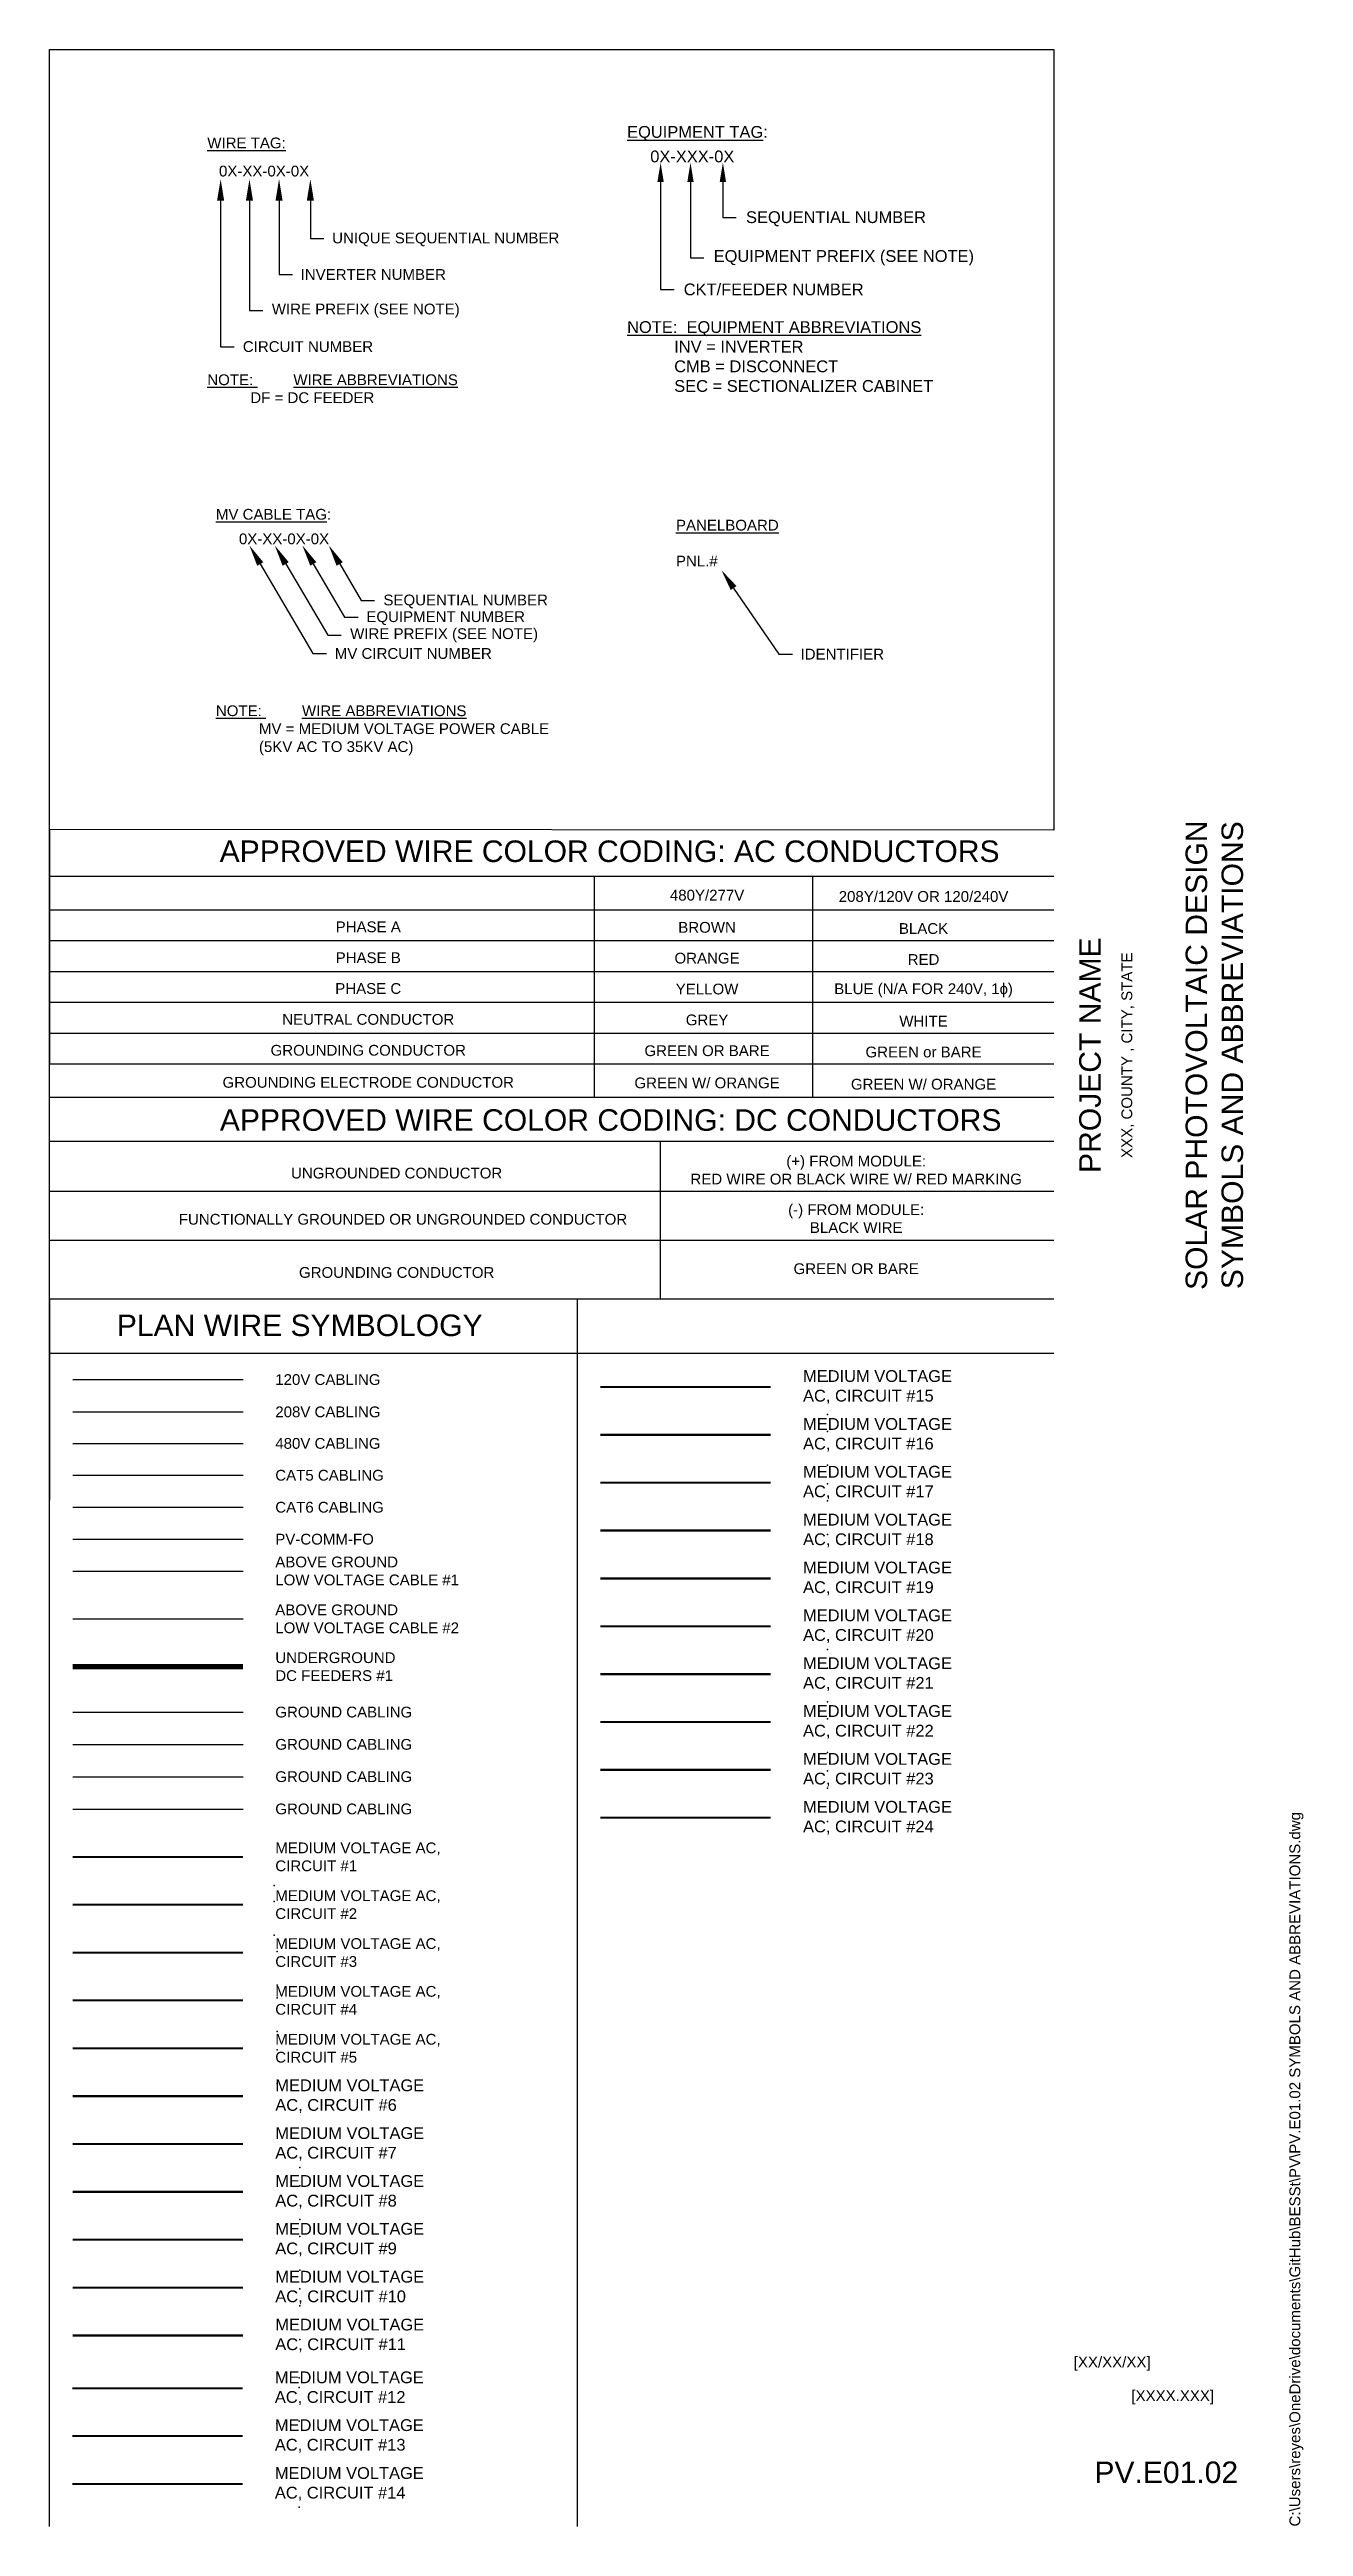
# Paper-space layout 'PV.E01.02 SYMBOLS AND ABBREVIATIONS' of a CAD drawing. Header units: feet, sheet in inches. Extents: x 0 to 34.7, y 0 to 23.
# Drawn here: x 23.08 to 34.73, y 0 to 23.01 of the extents above; entities that cross this region are included whole.
import ezdxf
from ezdxf import colors
from ezdxf.entities.mleader import LeaderData, LeaderLine
from ezdxf.enums import TextEntityAlignment as Align
from ezdxf.lldxf.tags import DXFTag
from ezdxf.math import Vec2, Vec3

# ---------------------------------------------------------------- set-up
doc = ezdxf.new("R2010")
doc.units = ezdxf.units.FT
doc.header["$MEASUREMENT"] = 0
for name, color, linetype in [('G-ANNO-TEXT', 1, 'Continuous'), ('G-ANNO-TTBL', 1, 'Continuous'), ('PV-CABL-120V', 14, '120V'), ('PV-CABL-208V', 14, '208V'), ('PV-CABL-480V', 14, '480V'), ('PV-CABL-MV1', 170, 'MV ROUTING #1'), ('PV-CABL-MV10', 130, 'MV ROUTING #10'), ('PV-CABL-MV11', 170, 'MV ROUTING #11'), ('PV-CABL-MV12', 210, 'MV ROUTING #12'), ('PV-CABL-MV13', 170, 'MV ROUTING #13'), ('PV-CABL-MV14', 80, 'MV ROUTING #14'), ('PV-CABL-MV15', 210, 'MV ROUTING #15'), ('PV-CABL-MV16', 10, 'MV ROUTING #16'), ('PV-CABL-MV17', 130, 'MV ROUTING #17'), ('PV-CABL-MV18', 170, 'MV ROUTING #18'), ('PV-CABL-MV19', 80, 'MV ROUTING #19'), ('PV-CABL-MV2', 80, 'MV ROUTING #2'), ('PV-CABL-MV20', 210, 'MV ROUTING #20'), ('PV-CABL-MV21', 10, 'MV ROUTING #21'), ('PV-CABL-MV22', 130, 'MV ROUTING #22'), ('PV-CABL-MV23', 170, 'MV ROUTING #23'), ('PV-CABL-MV24', 210, 'MV ROUTING #24'), ('PV-CABL-MV3', 210, 'MV ROUTING #3'), ('PV-CABL-MV4', 10, 'MV ROUTING #4'), ('PV-CABL-MV5', 130, 'MV ROUTING #5'), ('PV-CABL-MV6', 170, 'MV ROUTING #6'), ('PV-CABL-MV7', 80, 'MV ROUTING #7'), ('PV-CABL-MV8', 210, 'MV ROUTING #8'), ('PV-CABL-MV9', 10, 'MV ROUTING #9'), ('PV-CATV5', 122, 'CATV5'), ('PV-CATV6', 122, 'CATV6'), ('PV-COMM-FO', 122, 'FIBER_OPTIC_6 STRAND'), ('PV-DC-CABL-UG', 6, 'DC ROUTING'), ('PV-UG-LV1', 122, 'UGLV1'), ('PV-UG-LV2', 122, 'UGLV2')]:
    doc.layers.add(name, color=color, linetype=linetype)
doc.layers.add('G-NPLT', color=67, linetype='Continuous', plot=False)
for name, color, linetype, true_color in [('PV-CABL-G1', 7, 'G1', 0x26394c), ('PV-CABL-G2', 7, 'G2', 0x009926), ('PV-CABL-G3', 7, 'G3', 0x00cc66), ('PV-CABL-G4', 7, 'G4', 0x729900)]:
    doc.layers.add(name, color=color, linetype=linetype, true_color=true_color)
doc.styles.add('NEI-A', font='arial.ttf')
doc.styles.get("Standard").update_dxf_attribs({"font": 'arial.ttf'})
tags = doc.linetypes.add('120V', pattern='A,0.176989,-0.050727,["120V",NEI-A,S=0.1,R=0,X=0,Y=-0.05],-0.379482,0.176989', length=0.784187).pattern_tags.tags
tags[6] = DXFTag(74, 10)
tags = doc.linetypes.add('208V', pattern='A,0.176989,-0.050727,["208V",NEI-A,S=0.1,R=0,X=0,Y=-0.05],-0.379482,0.176989', length=0.784187).pattern_tags.tags
tags[6] = DXFTag(74, 10)
tags = doc.linetypes.add('480V', pattern='A,0.176989,-0.050727,["480V",NEI-A,S=0.1,R=0,X=0,Y=-0.05],-0.379482,0.176989', length=0.784187).pattern_tags.tags
tags[6] = DXFTag(74, 10)
tags = doc.linetypes.add('CATV5', pattern='A,0.18216,-0.054518,["CATV5",NEI-A,S=0.1,R=0,X=0,Y=-0.05],-0.505136,0.176989', length=0.918803).pattern_tags.tags
tags[6] = DXFTag(74, 10)
tags = doc.linetypes.add('CATV6', pattern='A,0.18216,-0.054518,["CATV6",NEI-A,S=0.1,R=0,X=0,Y=-0.05],-0.505136,0.176989', length=0.918803).pattern_tags.tags
tags[6] = DXFTag(74, 10)
tags = doc.linetypes.add('DC ROUTING', pattern='A,1,-0.25,0,0.1,-0.25,["DC",NEI-A,S=0.5,R=0,X=0,Y=-0.2],-1.99', length=3.59).pattern_tags.tags
tags[12] = DXFTag(74, 10)
doc.linetypes.add('FIBER_OPTIC_6 STRAND', pattern='A,0.2,-0.05,0,-0.05,0.2,-0.15,["FO",Standard,S=0.1,R=0,X=-0.04,Y=-0.05],-0.25,0.2,-0.05,0,-0.05', length=1.2)
tags = doc.linetypes.add('G1', pattern='A,0.176989,-0.056821,["G1",NEI-A,S=0.1,R=0,X=0,Y=-0.05],-0.243179,0.176989', length=0.653978).pattern_tags.tags
tags[6] = DXFTag(74, 10)
tags = doc.linetypes.add('G2', pattern='A,0.176989,-0.056821,["G2",NEI-A,S=0.1,R=0,X=0,Y=-0.05],-0.243179,0.176989', length=0.653978).pattern_tags.tags
tags[6] = DXFTag(74, 10)
tags = doc.linetypes.add('G3', pattern='A,0.176989,-0.056821,["G3",NEI-A,S=0.1,R=0,X=0,Y=-0.05],-0.243179,0.176989', length=0.653978).pattern_tags.tags
tags[6] = DXFTag(74, 10)
tags = doc.linetypes.add('G4', pattern='A,0.176989,-0.056821,["G4",NEI-A,S=0.1,R=0,X=0,Y=-0.05],-0.243179,0.176989', length=0.653978).pattern_tags.tags
tags[6] = DXFTag(74, 10)
tags = doc.linetypes.add('MV ROUTING #1', pattern='A,1,-0.25,0,0.1,-0.25,["MV1",NEI-A,S=0.5,R=0,X=0,Y=-0.2],-1.5', length=3.1).pattern_tags.tags
tags[12] = DXFTag(74, 10)
tags = doc.linetypes.add('MV ROUTING #10', pattern='A,1,-0.25,0,0.1,-0.25,["MV10",NEI-A,S=0.5,R=0,X=0,Y=-0.2],-1.99', length=3.59).pattern_tags.tags
tags[12] = DXFTag(74, 10)
tags = doc.linetypes.add('MV ROUTING #11', pattern='A,1,-0.25,0,0.1,-0.25,["MV11",NEI-A,S=0.5,R=0,X=0,Y=-0.2],-1.99', length=3.59).pattern_tags.tags
tags[12] = DXFTag(74, 10)
tags = doc.linetypes.add('MV ROUTING #12', pattern='A,1,-0.25,0,0.1,-0.25,["MV12",NEI-A,S=0.5,R=0,X=0,Y=-0.2],-1.99', length=3.59).pattern_tags.tags
tags[12] = DXFTag(74, 10)
tags = doc.linetypes.add('MV ROUTING #13', pattern='A,1,-0.25,0,0.1,-0.25,["MV13",NEI-A,S=0.5,R=0,X=0,Y=-0.2],-1.99', length=3.59).pattern_tags.tags
tags[12] = DXFTag(74, 10)
tags = doc.linetypes.add('MV ROUTING #14', pattern='A,1,-0.25,0,0.1,-0.25,["MV14",NEI-A,S=0.5,R=0,X=0,Y=-0.2],-1.99', length=3.59).pattern_tags.tags
tags[12] = DXFTag(74, 10)
tags = doc.linetypes.add('MV ROUTING #15', pattern='A,1,-0.25,0,0.1,-0.25,["MV15",NEI-A,S=0.5,R=0,X=0,Y=-0.2],-1.99', length=3.59).pattern_tags.tags
tags[12] = DXFTag(74, 10)
tags = doc.linetypes.add('MV ROUTING #16', pattern='A,1,-0.25,0,0.1,-0.25,["MV16",NEI-A,S=0.5,R=0,X=0,Y=-0.2],-1.99', length=3.59).pattern_tags.tags
tags[12] = DXFTag(74, 10)
tags = doc.linetypes.add('MV ROUTING #17', pattern='A,1,-0.25,0,0.1,-0.25,["MV17",NEI-A,S=0.5,R=0,X=0,Y=-0.2],-1.99', length=3.59).pattern_tags.tags
tags[12] = DXFTag(74, 10)
tags = doc.linetypes.add('MV ROUTING #18', pattern='A,1,-0.25,0,0.1,-0.25,["MV18",NEI-A,S=0.5,R=0,X=0,Y=-0.2],-1.99', length=3.59).pattern_tags.tags
tags[12] = DXFTag(74, 10)
tags = doc.linetypes.add('MV ROUTING #19', pattern='A,1,-0.25,0,0.1,-0.25,["MV19",NEI-A,S=0.5,R=0,X=0,Y=-0.2],-1.99', length=3.59).pattern_tags.tags
tags[12] = DXFTag(74, 10)
tags = doc.linetypes.add('MV ROUTING #2', pattern='A,1,-0.25,0,0.1,-0.25,["MV2",NEI-A,S=0.5,R=0,X=0,Y=-0.2],-1.5', length=3.1).pattern_tags.tags
tags[12] = DXFTag(74, 10)
tags = doc.linetypes.add('MV ROUTING #20', pattern='A,1,-0.25,0,0.1,-0.25,["MV20",NEI-A,S=0.5,R=0,X=0,Y=-0.2],-1.99', length=3.59).pattern_tags.tags
tags[12] = DXFTag(74, 10)
tags = doc.linetypes.add('MV ROUTING #21', pattern='A,1,-0.25,0,0.1,-0.25,["MV21",NEI-A,S=0.5,R=0,X=0,Y=-0.2],-1.99', length=3.59).pattern_tags.tags
tags[12] = DXFTag(74, 10)
tags = doc.linetypes.add('MV ROUTING #22', pattern='A,1,-0.25,0,0.1,-0.25,["MV22",NEI-A,S=0.5,R=0,X=0,Y=-0.2],-1.99', length=3.59).pattern_tags.tags
tags[12] = DXFTag(74, 10)
tags = doc.linetypes.add('MV ROUTING #23', pattern='A,1,-0.25,0,0.1,-0.25,["MV23",NEI-A,S=0.5,R=0,X=0,Y=-0.2],-1.99', length=3.59).pattern_tags.tags
tags[12] = DXFTag(74, 10)
tags = doc.linetypes.add('MV ROUTING #24', pattern='A,1,-0.25,0,0.1,-0.25,["MV24",NEI-A,S=0.5,R=0,X=0,Y=-0.2],-1.99', length=3.59).pattern_tags.tags
tags[12] = DXFTag(74, 10)
tags = doc.linetypes.add('MV ROUTING #3', pattern='A,1,-0.25,0,0.1,-0.25,["MV3",NEI-A,S=0.5,R=0,X=0,Y=-0.2],-1.5', length=3.1).pattern_tags.tags
tags[12] = DXFTag(74, 10)
tags = doc.linetypes.add('MV ROUTING #4', pattern='A,1,-0.25,0,0.1,-0.25,["MV4",NEI-A,S=0.5,R=0,X=0,Y=-0.2],-1.5', length=3.1).pattern_tags.tags
tags[12] = DXFTag(74, 10)
tags = doc.linetypes.add('MV ROUTING #5', pattern='A,1,-0.25,0,0.1,-0.25,["MV5",NEI-A,S=0.5,R=0,X=0,Y=-0.2],-1.5', length=3.1).pattern_tags.tags
tags[12] = DXFTag(74, 10)
tags = doc.linetypes.add('MV ROUTING #6', pattern='A,1,-0.25,0,0.1,-0.25,["MV6",NEI-A,S=0.5,R=0,X=0,Y=-0.2],-1.5', length=3.1).pattern_tags.tags
tags[12] = DXFTag(74, 10)
tags = doc.linetypes.add('MV ROUTING #7', pattern='A,1,-0.25,0,0.1,-0.25,["MV7",NEI-A,S=0.5,R=0,X=0,Y=-0.2],-1.5', length=3.1).pattern_tags.tags
tags[12] = DXFTag(74, 10)
tags = doc.linetypes.add('MV ROUTING #8', pattern='A,1,-0.25,0,0.1,-0.25,["MV8",NEI-A,S=0.5,R=0,X=0,Y=-0.2],-1.5', length=3.1).pattern_tags.tags
tags[12] = DXFTag(74, 10)
tags = doc.linetypes.add('MV ROUTING #9', pattern='A,1,-0.25,0,0.1,-0.25,["MV9",NEI-A,S=0.5,R=0,X=0,Y=-0.2],-1.5', length=3.1).pattern_tags.tags
tags[12] = DXFTag(74, 10)
tags = doc.linetypes.add('UGLV1', pattern='A,0.176989,-0.050716,["LV1",NEI-A,S=0.1,R=0,X=0,Y=-0.05],-0.299284,0.176989', length=0.703978).pattern_tags.tags
tags[6] = DXFTag(74, 10)
tags = doc.linetypes.add('UGLV2', pattern='A,0.176989,-0.050716,["LV2",NEI-A,S=0.1,R=0,X=0,Y=-0.05],-0.299284,0.176989', length=0.703978).pattern_tags.tags
tags[6] = DXFTag(74, 10)

psp = doc.layouts.new('PV.E01.02 SYMBOLS AND ABBREVIATIONS')

# ---------------------------------------------------------------- texts
at = {"layer": 'G-ANNO-TEXT', "style": 'NEI-A'}
psp.add_text('PV-COMM-FO', height=0.1, dxfattribs=at).set_placement((25.174, 9.172), align=Align.MIDDLE_LEFT)
for s, width, gutter_width, insert, char_height, attachment_point in [('\\pxql;{\\LWIRE TAG:}', 1.64261, 0.469, (24.542, 22.193), 0.1, 1), ('{\\LEQUIPMENT TAG}:', 1.65417, 0.547, (28.444, 22.3), 0.1094, 1), ('0X-XX-0X-0X', 1.64261, 0.469, (25.07, 21.881), 0.1, 5), ('0X-XXX-0X', 0.7816, 0.547, (28.659, 22.072), 0.1094, 1), ('\\pxi-5,l5;{\\LNOTE:  EQUIPMENT ABBREVIATIONS\\P}^IINV = INVERTER\\P^ICMB = DISCONNECT\\P^ISEC = SECTIONALIZER CABINET', 4.36465, 0.547, (28.444, 20.487), 0.1094, 1), ('\\pxi-5,l5,ql;{\\LNOTE: ^IWIRE ABBREVIATIONS} \\P^IDF = DC FEEDER', 3.63316, 0.469, (24.542, 19.993), 0.1, 1), ('{\\LMV CABLE TAG}:', 1.65417, 0.547, (24.622, 18.743), 0.1, 1), ('0X-XX-0X-0X', 1.15532, 0.547, (24.836, 18.515), 0.1, 1), ('\\pxi-5,l5,ql;{\\LNOTE: ^IWIRE ABBREVIATIONS}\\P^IMV = MEDIUM VOLTAGE POWER CABLE\\P^I(5KV AC TO 35KV AC)', 3.68184, 0.469, (24.622, 16.918), 0.1, 1), ('MEDIUM VOLTAGE AC, CIRCUIT #15 ', 1.66881, 0.547, (30.079, 10.586), 0.1094, 4), ('MEDIUM VOLTAGE AC, CIRCUIT #16 ', 1.66881, 0.547, (30.079, 10.141), 0.1094, 4), ('MEDIUM VOLTAGE AC, CIRCUIT #17', 1.66881, 0.547, (30.079, 9.697), 0.1094, 4), ('MEDIUM VOLTAGE AC, CIRCUIT #18 ', 1.66177, 0.547, (30.079, 9.252), 0.1094, 4), ('MEDIUM VOLTAGE AC, CIRCUIT #19 ', 1.66881, 0.547, (30.079, 8.807), 0.1094, 4), ('MEDIUM VOLTAGE AC, CIRCUIT #20 ', 1.66881, 0.547, (30.079, 8.363), 0.1094, 4), ('MEDIUM VOLTAGE AC, CIRCUIT #21 ', 1.66881, 0.547, (30.079, 7.918), 0.1094, 4), ('MEDIUM VOLTAGE AC, CIRCUIT #22 ', 1.66881, 0.547, (30.079, 7.474), 0.1094, 4), ('MEDIUM VOLTAGE AC, CIRCUIT #23', 1.66881, 0.547, (30.079, 7.029), 0.1094, 4), ('MEDIUM VOLTAGE AC, CIRCUIT #24 ', 1.66177, 0.547, (30.079, 6.584), 0.1094, 4), ('MEDIUM VOLTAGE AC, CIRCUIT #1 ', 1.65526, 0.547, (25.174, 6.22), 0.1, 4), ('MEDIUM VOLTAGE AC, CIRCUIT #2 ', 1.63011, 0.547, (25.174, 5.776), 0.1, 4), ('MEDIUM VOLTAGE AC, CIRCUIT #3 ', 1.65338, 0.547, (25.174, 5.331), 0.1, 4), ('MEDIUM VOLTAGE AC, CIRCUIT #4 ', 1.66103, 0.547, (25.174, 4.887), 0.1, 4), ('MEDIUM VOLTAGE AC, CIRCUIT #5 ', 1.67585, 0.547, (25.174, 4.442), 0.1, 4), ('MEDIUM VOLTAGE AC, CIRCUIT #6 ', 1.66881, 0.547, (25.174, 3.997), 0.1094, 4), ('MEDIUM VOLTAGE AC, CIRCUIT #7 ', 1.66881, 0.547, (25.174, 3.553), 0.1094, 4), ('MEDIUM VOLTAGE AC, CIRCUIT #8 ', 1.66881, 0.547, (25.174, 3.108), 0.1094, 4), ('MEDIUM VOLTAGE AC, CIRCUIT #9 ', 1.66881, 0.547, (25.174, 2.664), 0.1094, 4), ('MEDIUM VOLTAGE AC, CIRCUIT #10', 1.66881, 0.547, (25.174, 2.219), 0.1094, 4), ('MEDIUM VOLTAGE AC, CIRCUIT #11 ', 1.66177, 0.547, (25.174, 1.774), 0.1094, 4), ('MEDIUM VOLTAGE AC, CIRCUIT #12 ', 1.66881, 0.547, (25.17, 1.284), 0.1094, 4), ('MEDIUM VOLTAGE AC, CIRCUIT #13 ', 1.66881, 0.547, (25.17, 0.84), 0.1094, 4), ('MEDIUM VOLTAGE AC, CIRCUIT #14 ', 1.66881, 0.547, (25.17, 0.395), 0.1094, 4)]:
    psp.add_mtext_dynamic_manual_height_columns(s, width=width, gutter_width=gutter_width, heights=[0], dxfattribs=dict(at, insert=insert, char_height=char_height, attachment_point=attachment_point))
for s, insert, char_height, width, attachment_point in [('{\\fArial|b0|i0|c0|p34;\\LPANELBOARD\\P\\l\\PPNL.#}', (28.898, 18.642), 0.1, 1.64261, 1), ('{\\fArial|b0|i0|c0|p34;APPROVED WIRE COLOR CODING: AC CONDUCTORS}', (28.281, 15.46), 0.2, 7.73, 8), ('480Y/277V', (29.187, 15.154), 0.1, 6.55508, 5), ('208Y/120V OR 120/240V', (31.199, 15.142), 0.1, 6.55508, 5), ('{\\fArial|b0|i0|c0|p34;PHASE A}', (26.038, 14.86), 0.1, 6.55508, 5), ('{\\fArial|b0|i0|c0|p34;BROWN}', (29.187, 14.855), 0.1, 6.55508, 5), ('{\\fArial|b0|i0|c0|p34;BLACK}', (31.199, 14.844), 0.1, 6.55508, 5), ('{\\fArial|b0|i0|c0|p34;PHASE B}', (26.038, 14.573), 0.1, 6.55508, 5), ('{\\fArial|b0|i0|c0|p34;ORANGE}', (29.187, 14.569), 0.1, 6.55508, 5), ('{\\fArial|b0|i0|c0|p34;RED}', (31.199, 14.557), 0.1, 6.55508, 5), ('{\\fArial|b0|i0|c0|p34;PHASE C}', (26.038, 14.287), 0.1, 6.55508, 5), ('{\\fArial|b0|i0|c0|p34;YELLOW}', (29.187, 14.282), 0.1, 6.55508, 5), ('BLUE (N/A FOR 240V, 1ɸ)', (31.199, 14.27), 0.1, 6.55508, 5), ('NEUTRAL CONDUCTOR', (26.038, 14), 0.1, 4.19653, 5), ('{\\fArial|b0|i0|c0|p34;GREY}', (29.187, 13.995), 0.1, 6.55508, 5), ('{\\fArial|b0|i0|c0|p34;WHITE}', (31.199, 13.984), 0.1, 6.55508, 5), ('{\\fArial|b0|i0|c0|p34;GROUNDING CONDUCTOR}', (26.038, 13.713), 0.1, 6.55508, 5), ('{\\fArial|b0|i0|c0|p34;GREEN OR BARE}', (29.187, 13.709), 0.1, 6.55508, 5), ('{\\fArial|b0|i0|c0|p34;GREEN or BARE}', (31.199, 13.697), 0.1, 6.55508, 5), ('GROUNDING ELECTRODE CONDUCTOR', (26.038, 13.415), 0.1, 6.55508, 5), ('{\\fArial|b0|i0|c0|p34;GREEN W/ ORANGE}', (29.187, 13.41), 0.1, 6.55508, 5), ('{\\fArial|b0|i0|c0|p34;GREEN W/ ORANGE}', (31.199, 13.398), 0.1, 6.55508, 5), ('APPROVED WIRE COLOR CODING: DC CONDUCTORS', (28.291, 12.963), 0.2, 7.90709, 8), ('{\\fArial|b0|i0|c0|p34;(+) FROM MODULE:\\PRED WIRE OR BLACK WIRE W/ RED MARKING}', (30.573, 12.6), 0.1, 6.55508, 5), ('{\\fArial|b0|i0|c0|p34;UNGROUNDED CONDUCTOR}', (26.302, 12.572), 0.1, 6.55508, 5), ('{\\fArial|b0|i0|c0|p34;(-) FROM MODULE:\\PBLACK WIRE}', (30.573, 12.149), 0.1, 6.55508, 5), ('FUNCTIONALLY GROUNDED OR UNGROUNDED CONDUCTOR', (26.361, 12.143), 0.1, 6.55508, 5), ('{\\fArial|b0|i0|c0|p34;GREEN OR BARE}', (30.573, 11.684), 0.1, 6.55508, 5), ('GROUNDING CONDUCTOR', (26.302, 11.649), 0.1, 6.55508, 5), ('{\\fArial Baltic|b0|i0|c0|p34;PLAN WIRE SYMBOLOGY}', (25.401, 11.157), 0.2, 15.30504, 5), ('\\A1;120V CABLING', (25.174, 10.654), 0.1, 6.55508, 4), ('\\A1;208V CABLING', (25.174, 10.354), 0.1, 6.55508, 4), ('\\A1;480V CABLING', (25.174, 10.061), 0.1, 6.55508, 4), ('\\A1;CAT5 CABLING', (25.174, 9.765), 0.1, 6.55508, 4), ('\\A1;CAT6 CABLING', (25.174, 9.468), 0.1, 6.55508, 4), ('ABOVE GROUND \\PLOW VOLTAGE CABLE #1', (25.174, 8.876), 0.1, 6.55508, 4), ('ABOVE GROUND \\PLOW VOLTAGE CABLE #2', (25.174, 8.431), 0.1, 6.55508, 4), ('UNDERGROUND \\PDC FEEDERS #1', (25.174, 7.987), 0.1, 6.55508, 4), ('GROUND CABLING', (25.174, 7.565), 0.1, 6.55508, 4), ('GROUND CABLING', (25.174, 7.265), 0.1, 6.55508, 4), ('GROUND CABLING', (25.174, 6.965), 0.1, 6.55508, 4), ('GROUND CABLING', (25.174, 6.665), 0.1, 6.55508, 4)]:
    psp.add_mtext(s, dxfattribs=dict(at, insert=insert, char_height=char_height, width=width, attachment_point=attachment_point))
at = {"layer": 'G-ANNO-TTBL', "style": 'NEI-A'}
psp.add_text('XXX, COUNTY , CITY, STATE', height=0.1, rotation=90, dxfattribs=at).set_placement((33.097, 13.668), align=Align.MIDDLE)
at = {"layer": 'G-ANNO-TTBL', "char_height": 0.2, "attachment_point": 5, "rotation": 90, "style": 'NEI-A'}
for s, insert in [('SOLAR PHOTOVOLTAIC DESIGN\\PSYMBOLS AND ABBREVIATIONS', (33.903, 13.668)), ('PROJECT NAME', (32.747, 13.668))]:
    psp.add_mtext_dynamic_manual_height_columns(s, width=7.8846, gutter_width=0.5, heights=[0], dxfattribs=dict(at, insert=insert))
at = {"layer": 'G-ANNO-TTBL', "style": 'NEI-A'}
for s, width, insert, char_height, attachment_point in [('[XX/XX/XX]', 0.85482, (32.595, 1.513), 0.1, 4), ('[XXXX.XXX]', 0.85482, (33.515, 1.2), 0.1, 5), ('PV.E01.02', 1.7218, (33.455, 0.502), 0.2, 5)]:
    psp.add_mtext_dynamic_manual_height_columns(s, width=width, gutter_width=0.5, heights=[0], dxfattribs=dict(at, insert=insert, char_height=char_height, attachment_point=attachment_point))
at = {"layer": 'G-NPLT', "insert": (34.6, 0), "char_height": 0.1, "width": 13.97168, "attachment_point": 1, "rotation": 90, "style": 'NEI-A'}
psp.add_mtext('C:\\\\Users\\\\reyes\\\\OneDrive\\\\documents\\\\GitHub\\\\BESSt\\\\PV\\\\PV.E01.02 SYMBOLS AND ABBREVIATIONS.dwg', dxfattribs=at)

# ---------------------------------------------------------------- linework, layer by layer
at = {"layer": 'G-ANNO-TEXT'}
for p, q in [((23.076, 0), (23.076, 23.008)), ((23.078, 15.331), (32.409, 15.331)), ((28.138, 15.331), (28.138, 13.277)), ((30.166, 15.331), (30.166, 13.277)), ((23.077, 15.02), (32.409, 15.02)), ((23.077, 14.734), (32.409, 14.734)), ((23.077, 14.447), (32.409, 14.447)), ((23.077, 14.16), (32.409, 14.16)), ((23.077, 13.874), (32.409, 13.874)), ((23.077, 13.587), (32.409, 13.587)), ((23.076, 13.277), (32.409, 13.277)), ((23.077, 13.277), (32.409, 13.277)), ((32.409, 12.866), (23.076, 12.866)), ((28.75, 12.866), (28.75, 11.406)), ((23.076, 12.404), (32.409, 12.404)), ((23.076, 11.949), (32.409, 11.949)), ((23.076, 11.406), (23.076, 9.535)), ((23.076, 11.406), (29.056, 11.406)), ((23.076, 11.406), (32.409, 11.406)), ((23.076, 10.9), (32.409, 10.9))]:
    psp.add_line(p, q, dxfattribs=at)
psp.add_lwpolyline([(23.076, 23.011), (32.409, 23.011), (32.409, 15.76), (23.076, 15.766)], close=True, dxfattribs=at)
for points in [[(23.076, 11.406), (23.078, 15.764)], [(27.981, 11.406), (27.98, 0)]]:
    psp.add_lwpolyline(points, dxfattribs=at)
at = {"layer": 'G-NPLT'}
for p in [(30.305, 10.641), (30.305, 10.329), (30.305, 10.171), (30.305, 9.858), (30.305, 9.686), (30.305, 9.528), (30.305, 9.215), (30.305, 8.146), (30.305, 7.974), (30.305, 7.661), (30.305, 7.503), (30.305, 7.191), (30.305, 7.019), (30.305, 6.86), (30.305, 6.548), (25.164, 5.955), (25.164, 5.807), (25.164, 5.494), (25.192, 5.34), (25.192, 5.028), (25.192, 4.912), (25.192, 4.599), (25.192, 4.427), (25.192, 4.115), (25.401, 3.336), (25.401, 3.164), (25.401, 2.852), (25.401, 2.693), (25.401, 2.381), (25.401, 2.209), (25.401, 2.05), (25.401, 1.738), (25.396, 1.38), (25.396, 1.292), (25.187, 0.957), (25.396, 0.979), (25.396, 0.179)]:
    psp.add_point(p, dxfattribs=at)
at = {"layer": 'PV-CABL-120V', "transparency": 33554664}
psp.add_lwpolyline([(23.292, 10.654), (24.874, 10.654)], dxfattribs=at)
at = {"layer": 'PV-CABL-208V', "transparency": 33554664}
psp.add_lwpolyline([(23.292, 10.354), (24.874, 10.354)], dxfattribs=at)
at = {"layer": 'PV-CABL-480V', "transparency": 33554664}
psp.add_lwpolyline([(23.292, 10.061), (24.874, 10.061)], dxfattribs=at)
at = {"layer": 'PV-CABL-G1', "linetype": 'G1'}
psp.add_lwpolyline([(23.292, 7.565), (24.874, 7.565)], dxfattribs=at)
at = {"layer": 'PV-CABL-G2', "linetype": 'G2'}
psp.add_lwpolyline([(23.292, 7.265), (24.874, 7.265)], dxfattribs=at)
at = {"layer": 'PV-CABL-G3'}
psp.add_lwpolyline([(23.292, 6.965), (24.874, 6.965)], dxfattribs=at)
at = {"layer": 'PV-CABL-G4', "linetype": 'G4'}
psp.add_lwpolyline([(23.292, 6.665), (24.874, 6.665)], dxfattribs=at)
at = {"layer": 'PV-CABL-MV1', "ltscale": 0.2, "const_width": 0.02}
psp.add_lwpolyline([(23.292, 6.22), (24.874, 6.22)], dxfattribs=at)
at = {"layer": 'PV-CABL-MV10', "ltscale": 0.2, "const_width": 0.02}
psp.add_lwpolyline([(23.292, 2.219), (24.874, 2.219)], dxfattribs=at)
at = {"layer": 'PV-CABL-MV11', "ltscale": 0.2, "const_width": 0.02}
psp.add_lwpolyline([(23.292, 1.774), (24.874, 1.774)], dxfattribs=at)
at = {"layer": 'PV-CABL-MV12', "ltscale": 0.2, "const_width": 0.02}
psp.add_lwpolyline([(23.287, 1.284), (24.87, 1.284)], dxfattribs=at)
at = {"layer": 'PV-CABL-MV13', "ltscale": 0.2, "const_width": 0.02}
psp.add_lwpolyline([(23.287, 0.84), (24.87, 0.84)], dxfattribs=at)
at = {"layer": 'PV-CABL-MV14', "ltscale": 0.2, "const_width": 0.02}
psp.add_lwpolyline([(23.287, 0.395), (24.87, 0.395)], dxfattribs=at)
at = {"layer": 'PV-CABL-MV15', "ltscale": 0.2, "const_width": 0.02}
psp.add_lwpolyline([(28.196, 10.586), (29.779, 10.586)], dxfattribs=at)
at = {"layer": 'PV-CABL-MV16', "ltscale": 0.2, "const_width": 0.02}
psp.add_lwpolyline([(28.196, 10.141), (29.779, 10.141)], dxfattribs=at)
at = {"layer": 'PV-CABL-MV17', "ltscale": 0.2, "const_width": 0.02}
psp.add_lwpolyline([(28.196, 9.697), (29.779, 9.697)], dxfattribs=at)
at = {"layer": 'PV-CABL-MV18', "ltscale": 0.2, "const_width": 0.02}
psp.add_lwpolyline([(28.196, 9.252), (29.779, 9.252)], dxfattribs=at)
at = {"layer": 'PV-CABL-MV19', "ltscale": 0.2, "const_width": 0.02}
psp.add_lwpolyline([(28.196, 8.807), (29.779, 8.807)], dxfattribs=at)
at = {"layer": 'PV-CABL-MV2', "ltscale": 0.2, "const_width": 0.02}
psp.add_lwpolyline([(23.292, 5.776), (24.874, 5.776)], dxfattribs=at)
at = {"layer": 'PV-CABL-MV20', "ltscale": 0.2, "const_width": 0.02}
psp.add_lwpolyline([(28.196, 8.363), (29.779, 8.363)], dxfattribs=at)
at = {"layer": 'PV-CABL-MV21', "ltscale": 0.2, "const_width": 0.02}
psp.add_lwpolyline([(28.196, 7.918), (29.779, 7.918)], dxfattribs=at)
at = {"layer": 'PV-CABL-MV22', "ltscale": 0.2, "const_width": 0.02}
psp.add_lwpolyline([(28.196, 7.474), (29.779, 7.474)], dxfattribs=at)
at = {"layer": 'PV-CABL-MV23', "ltscale": 0.2, "const_width": 0.02}
psp.add_lwpolyline([(28.196, 7.029), (29.779, 7.029)], dxfattribs=at)
at = {"layer": 'PV-CABL-MV24', "ltscale": 0.2, "const_width": 0.02}
psp.add_lwpolyline([(28.196, 6.584), (29.779, 6.584)], dxfattribs=at)
at = {"layer": 'PV-CABL-MV3', "ltscale": 0.2, "const_width": 0.02}
psp.add_lwpolyline([(23.292, 5.331), (24.874, 5.331)], dxfattribs=at)
at = {"layer": 'PV-CABL-MV4', "ltscale": 0.2, "const_width": 0.02}
psp.add_lwpolyline([(23.292, 4.887), (24.874, 4.887)], dxfattribs=at)
at = {"layer": 'PV-CABL-MV5', "ltscale": 0.2, "const_width": 0.02}
psp.add_lwpolyline([(23.292, 4.442), (24.874, 4.442)], dxfattribs=at)
at = {"layer": 'PV-CABL-MV6', "ltscale": 0.2, "const_width": 0.02}
psp.add_lwpolyline([(23.292, 3.997), (24.874, 3.997)], dxfattribs=at)
at = {"layer": 'PV-CABL-MV7', "ltscale": 0.2, "const_width": 0.02}
psp.add_lwpolyline([(23.292, 3.553), (24.874, 3.553)], dxfattribs=at)
at = {"layer": 'PV-CABL-MV8', "ltscale": 0.2, "const_width": 0.02}
psp.add_lwpolyline([(23.292, 3.108), (24.874, 3.108)], dxfattribs=at)
at = {"layer": 'PV-CABL-MV9', "ltscale": 0.2, "const_width": 0.02}
psp.add_lwpolyline([(23.292, 2.664), (24.874, 2.664)], dxfattribs=at)
at = {"layer": 'PV-CATV5', "ltscale": 0.75}
psp.add_lwpolyline([(23.292, 9.765), (24.874, 9.765)], dxfattribs=at)
at = {"layer": 'PV-CATV6'}
psp.add_lwpolyline([(23.292, 9.468), (24.874, 9.468)], dxfattribs=at)
at = {"layer": 'PV-COMM-FO'}
psp.add_lwpolyline([(23.292, 9.172), (24.874, 9.172)], dxfattribs=at)
at = {"layer": 'PV-DC-CABL-UG', "ltscale": 0.2, "const_width": 0.05}
psp.add_lwpolyline([(23.292, 7.987), (24.874, 7.987)], dxfattribs=at)
at = {"layer": 'PV-UG-LV1'}
psp.add_lwpolyline([(23.292, 8.876), (24.874, 8.876)], dxfattribs=at)
at = {"layer": 'PV-UG-LV2'}
psp.add_lwpolyline([(23.292, 8.431), (24.874, 8.431)], dxfattribs=at)

psp.set_redraw_order([(e.dxf.handle, doc.entitydb.next_handle()) for e in psp.query("TEXT MTEXT ATTDEF DIMENSION ARC_DIMENSION")])  # texts and dimensions are drawn at this point

# ---------------------------------------------------------------- leaders
at = {"layer": 'G-ANNO-TEXT'}
ml = psp.add_multileader_mtext('Standard', dxfattribs=at)
ml.set_content('CKT/FEEDER NUMBER', color=256, style='NEI-A')
ml.set_leader_properties()
ml.build(insert=Vec2(0, 0))
ml.multileader.update_dxf_attribs({"dogleg_length": 0.125, "arrow_head_size": 0.18})
ctx = ml.context
ctx.base_point, ctx.char_height, ctx.arrow_head_size, ctx.landing_gap_size, ctx.plane_origin = Vec3(28.88, 20.782), 0.1094, 0.18, 0.09, Vec3(28.191, 19.181)
notes = []
notes.append((ctx, [(0, (1, 1, 0), (28.755, 20.782), (1, 0), 0.125, [(0, [(28.755, 21.96)], 0, [])])]))
ctx.mtext.insert, ctx.mtext.width, ctx.mtext.flow_direction = Vec3(28.97, 20.837), 1.84186, 5
ml = psp.add_multileader_mtext('Standard', dxfattribs=at)
ml.set_content('EQUIPMENT PREFIX (SEE NOTE)', color=256, style='NEI-A')
ml.set_leader_properties()
ml.build(insert=Vec2(0, 0))
ml.multileader.update_dxf_attribs({"dogleg_length": 0.125, "arrow_head_size": 0.18})
ctx = ml.context
ctx.base_point, ctx.char_height, ctx.arrow_head_size, ctx.landing_gap_size, ctx.plane_origin = Vec3(29.158, 21.076), 0.1094, 0.18, 0.09, Vec3(28.232, 19.35)
notes.append((ctx, [(0, (1, 1, 0), (29.033, 21.076), (1, 0), 0.125, [(0, [(29.033, 21.96)], 0, [])])]))
ctx.mtext.insert, ctx.mtext.width, ctx.mtext.flow_direction = Vec3(29.248, 21.147), 2.41565, 5
ml = psp.add_multileader_mtext('Standard', dxfattribs=at)
ml.set_content('SEQUENTIAL NUMBER ', color=256, style='NEI-A')
ml.set_leader_properties()
ml.build(insert=Vec2(0, 0))
ml.multileader.update_dxf_attribs({"dogleg_length": 0.125, "arrow_head_size": 0.18})
ctx = ml.context
ctx.base_point, ctx.char_height, ctx.arrow_head_size, ctx.landing_gap_size, ctx.plane_origin = Vec3(29.459, 21.449), 0.1094, 0.18, 0.09, Vec3(28.186, 19.674)
notes.append((ctx, [(0, (1, 1, 0), (29.334, 21.449), (1, 0), 0.125, [(0, [(29.334, 21.96)], 0, [])])]))
ctx.mtext.insert, ctx.mtext.width, ctx.mtext.flow_direction = Vec3(29.549, 21.508), 1.81567, 5
ml = psp.add_multileader_mtext('Standard', dxfattribs=at)
ml.set_content('CIRCUIT NUMBER', color=256, style='NEI-A')
ml.set_leader_properties()
ml.build(insert=Vec2(0, 0))
ml.multileader.update_dxf_attribs({"text_right_attachment_type": 3, "dogleg_length": 0.125, "arrow_head_size": 0.2})
ctx = ml.context
ctx.base_point, ctx.char_height, ctx.arrow_head_size, ctx.landing_gap_size, ctx.plane_origin = Vec3(24.791, 20.25), 0.1, 0.2, 0.09, Vec3(30.136, 18.668)
ctx.right_attachment, ctx.text_align_type = 3, 2
notes.append((ctx, [(0, (1, 1, 0), (24.666, 20.25), (1, 0), 0.125, [(0, [(24.666, 21.807)], 0, [])])]))
ctx.mtext.insert, ctx.mtext.width, ctx.mtext.alignment, ctx.mtext.flow_direction = Vec3(26.083, 20.301), 1.84186, 3, 5
ml = psp.add_multileader_mtext('Standard', dxfattribs=at)
ml.set_content('INVERTER NUMBER', color=256, style='NEI-A')
ml.set_leader_properties()
ml.build(insert=Vec2(0, 0))
ml.multileader.update_dxf_attribs({"text_right_attachment_type": 3, "dogleg_length": 0.125, "arrow_head_size": 0.2})
ctx = ml.context
ctx.base_point, ctx.char_height, ctx.arrow_head_size, ctx.landing_gap_size, ctx.plane_origin = Vec3(25.334, 20.92), 0.1, 0.2, 0.09, Vec3(30.189, 19.088)
ctx.right_attachment, ctx.text_align_type = 3, 2
notes.append((ctx, [(0, (1, 1, 0), (25.209, 20.92), (1, 0), 0.125, [(0, [(25.209, 21.807)], 0, [])])]))
ctx.mtext.insert, ctx.mtext.width, ctx.mtext.alignment, ctx.mtext.flow_direction = Vec3(26.76, 20.971), 2.43409, 3, 5
ml = psp.add_multileader_mtext('Standard', dxfattribs=at)
ml.set_content('WIRE PREFIX (SEE NOTE)', color=256, style='NEI-A')
ml.set_leader_properties()
ml.build(insert=Vec2(0, 0))
ml.multileader.update_dxf_attribs({"text_right_attachment_type": 3, "dogleg_length": 0.125, "arrow_head_size": 0.2})
ctx = ml.context
ctx.base_point, ctx.char_height, ctx.arrow_head_size, ctx.landing_gap_size, ctx.plane_origin = Vec3(25.059, 20.585), 0.1, 0.2, 0.09, Vec3(30.158, 18.878)
ctx.right_attachment, ctx.text_align_type = 3, 2
notes.append((ctx, [(0, (1, 1, 0), (24.934, 20.585), (1, 0), 0.125, [(0, [(24.934, 21.807)], 0, [])])]))
ctx.mtext.insert, ctx.mtext.width, ctx.mtext.alignment, ctx.mtext.flow_direction = Vec3(26.888, 20.65), 1.90612, 3, 5
ml = psp.add_multileader_mtext('Standard', dxfattribs=at)
ml.set_content('UNIQUE SEQUENTIAL NUMBER', color=256, style='NEI-A')
ml.set_leader_properties()
ml.build(insert=Vec2(0, 0))
ml.multileader.update_dxf_attribs({"text_right_attachment_type": 3, "dogleg_length": 0.125, "arrow_head_size": 0.2})
ctx = ml.context
ctx.base_point, ctx.char_height, ctx.arrow_head_size, ctx.landing_gap_size, ctx.plane_origin = Vec3(25.625, 21.256), 0.1, 0.2, 0.09, Vec3(29.998, 19.509)
ctx.right_attachment, ctx.text_align_type = 3, 2
notes.append((ctx, [(0, (1, 1, 0), (25.5, 21.256), (1, 0), 0.125, [(0, [(25.5, 21.807)], 0, [])])]))
ctx.mtext.insert, ctx.mtext.width, ctx.mtext.alignment, ctx.mtext.flow_direction = Vec3(27.814, 21.31), 2.30894, 3, 5
ml = psp.add_multileader_mtext('Standard', dxfattribs=at)
ml.set_content('SEQUENTIAL NUMBER ', color=256, style='NEI-A')
ml.set_leader_properties()
ml.build(insert=Vec2(0, 0))
ml.multileader.update_dxf_attribs({"text_right_attachment_type": 3, "dogleg_length": 0.125, "arrow_head_size": 0.2})
ctx = ml.context
ctx.base_point, ctx.char_height, ctx.arrow_head_size, ctx.landing_gap_size, ctx.plane_origin = Vec3(26.097, 17.893), 0.1, 0.2, 0.09, Vec3(28.791, 16.368)
ctx.right_attachment, ctx.text_align_type = 3, 2
notes.append((ctx, [(0, (1, 1, 0), (25.972, 17.893), (1, 0), 0.125, [(0, [(25.671, 18.404)], 0, [])])]))
ctx.mtext.insert, ctx.mtext.width, ctx.mtext.alignment, ctx.mtext.flow_direction = Vec3(27.708, 17.947), 3.6304, 3, 5
ml = psp.add_multileader_mtext('Standard', dxfattribs=at)
ml.set_content('EQUIPMENT NUMBER', color=256, style='NEI-A')
ml.set_leader_properties()
ml.build(insert=Vec2(0, 0))
ml.multileader.update_dxf_attribs({"text_right_attachment_type": 3, "dogleg_length": 0.125, "arrow_head_size": 0.2})
ctx = ml.context
ctx.base_point, ctx.char_height, ctx.arrow_head_size, ctx.landing_gap_size, ctx.plane_origin = Vec3(25.943, 17.738), 0.1, 0.2, 0.09, Vec3(28.637, 16.213)
ctx.right_attachment, ctx.text_align_type = 3, 2
notes.append((ctx, [(0, (1, 1, 0), (25.818, 17.738), (1, 0), 0.125, [(0, [(25.426, 18.404)], 0, [])])]))
ctx.mtext.insert, ctx.mtext.width, ctx.mtext.alignment, ctx.mtext.flow_direction = Vec3(27.495, 17.792), 2.68229, 3, 5
ml = psp.add_multileader_mtext('Standard', dxfattribs=at)
ml.set_content('MV CIRCUIT NUMBER', color=256, style='NEI-A')
ml.set_leader_properties()
ml.build(insert=Vec2(0, 0))
ml.multileader.update_dxf_attribs({"text_right_attachment_type": 3, "dogleg_length": 0.125, "arrow_head_size": 0.2})
ctx = ml.context
ctx.base_point, ctx.char_height, ctx.arrow_head_size, ctx.landing_gap_size, ctx.plane_origin = Vec3(25.649, 17.399), 0.1, 0.2, 0.09, Vec3(28.637, 15.874)
ctx.right_attachment, ctx.text_align_type = 3, 2
notes.append((ctx, [(0, (1, 1, 0), (25.524, 17.399), (1, 0), 0.125, [(0, [(24.933, 18.404)], 0, [])])]))
ctx.mtext.insert, ctx.mtext.width, ctx.mtext.alignment, ctx.mtext.flow_direction = Vec3(27.186, 17.45), 1.84186, 3, 5
ml = psp.add_multileader_mtext('Standard', dxfattribs=at)
ml.set_content('WIRE PREFIX (SEE NOTE)', color=256, style='NEI-A')
ml.set_leader_properties()
ml.build(insert=Vec2(0, 0))
ml.multileader.update_dxf_attribs({"text_right_attachment_type": 3, "dogleg_length": 0.125, "arrow_head_size": 0.2})
ctx = ml.context
ctx.base_point, ctx.char_height, ctx.arrow_head_size, ctx.landing_gap_size, ctx.plane_origin = Vec3(25.786, 17.569), 0.1, 0.2, 0.09, Vec3(28.637, 16.044)
ctx.right_attachment, ctx.text_align_type = 3, 2
notes.append((ctx, [(0, (1, 1, 0), (25.661, 17.569), (1, 0), 0.125, [(0, [(25.169, 18.404)], 0, [])])]))
ctx.mtext.insert, ctx.mtext.width, ctx.mtext.alignment, ctx.mtext.flow_direction = Vec3(27.616, 17.634), 1.90612, 3, 5
ml = psp.add_multileader_mtext('Standard', dxfattribs=at)
ml.set_content('{\\fArial|b0|i0|c0|p34;IDENTIFIER}', color=256, style='NEI-A')
ml.set_leader_properties()
ml.build(insert=Vec2(0, 0))
ml.multileader.update_dxf_attribs({"text_right_attachment_type": 3, "dogleg_length": 0.125, "arrow_head_size": 0.2})
ctx = ml.context
ctx.base_point, ctx.char_height, ctx.arrow_head_size, ctx.landing_gap_size, ctx.plane_origin = Vec3(29.98, 17.394), 0.1, 0.2, 0.09, Vec3(31.969, 16.044)
ctx.right_attachment, ctx.text_align_type = 3, 2
notes.append((ctx, [(0, (1, 1, 0), (29.855, 17.394), (1, 0), 0.125, [(0, [(29.321, 18.173)], 0, [])])]))
ctx.mtext.insert, ctx.mtext.alignment, ctx.mtext.flow_direction = Vec3(30.832, 17.444), 3, 5
for ctx, leaders in notes:
    for number, flags, end, landing, length, lines in leaders:
        leader = LeaderData()
        leader.index, (leader.has_last_leader_line, leader.has_dogleg_vector, leader.attachment_direction) = number, flags
        leader.last_leader_point, leader.dogleg_vector, leader.dogleg_length = Vec3(end), Vec3(landing), length
        for number, points, colour, breaks in lines:
            line = LeaderLine()
            line.index, line.vertices, line.color, line.breaks = number, Vec3.list(points), colors.encode_raw_color(colour), breaks
            leader.lines.append(line)
        ctx.leaders.append(leader)

doc.saveas('drawing.dxf')
